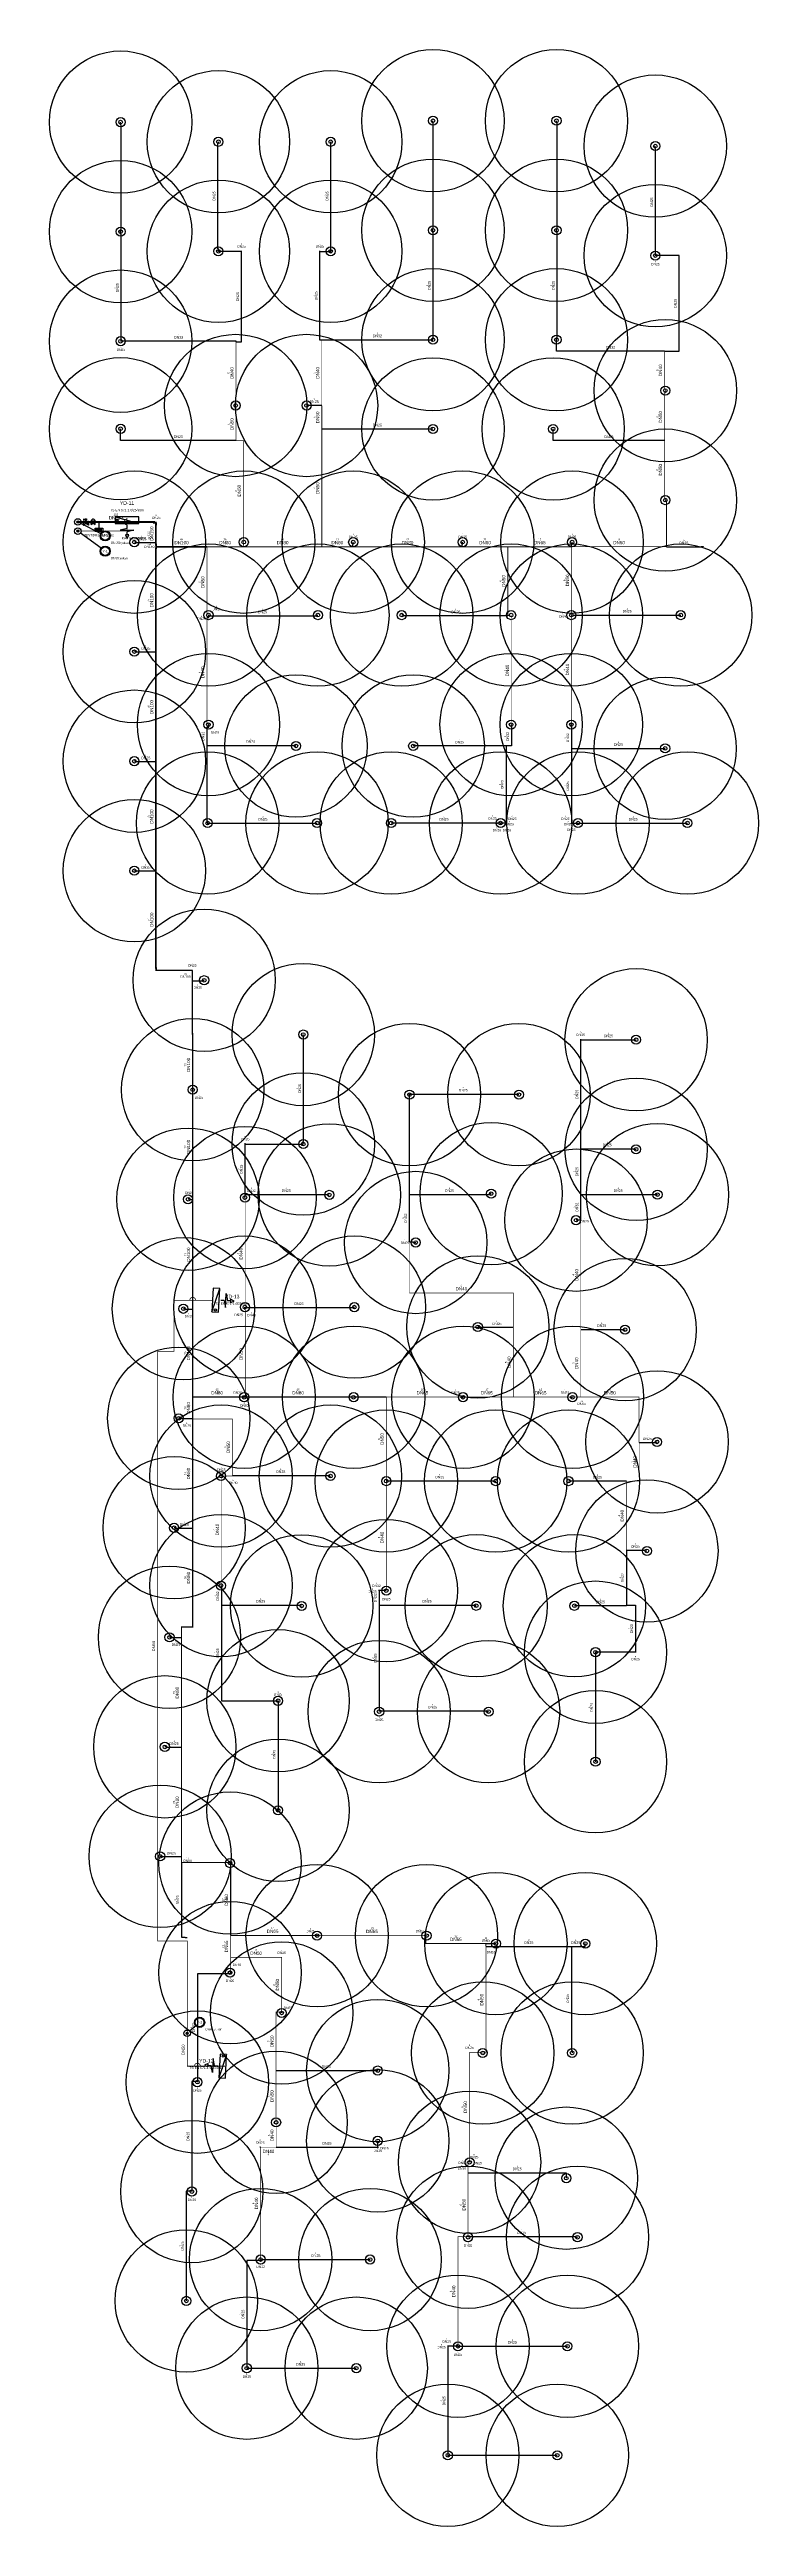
# Model space of a CAD drawing. Header units: centimetres. Extents: x 247996 to 314900, y -468471 to -440326.
# Drawn here: x 252429 to 254373, y -457573 to -450788 of the extents above; entities that cross this region are included whole.
import ezdxf
from ezdxf.enums import TextEntityAlignment as Align

# ---------------------------------------------------------------- set-up
doc = ezdxf.new("R2010")
doc.units = ezdxf.units.CM
for name, color, linetype in [('SCOTT-MTY-SPRINKLER', 15, 'Continuous'), ('SCOTT-MTY-SPRINKLER-BORU', 140, 'Continuous'), ('SCOTT-MTY-SPRINKLER-CAP', 141, 'Continuous'), ('SCOTT-MTY-SPRINKLER-KORUMA', 8, 'Continuous'), ('SCOTT-MTY-YANGIN-DOLAP', 1, 'Continuous'), ('SCOTT-MTY-YANGIN-DOLAP-BORU', 1, 'Continuous'), ('SCOTT-MTY-YANGIN-KOLON', 6, 'Continuous'), ('SCOTT-MTY-YANGIN-VANA', 1, 'Continuous')]:
    doc.layers.add(name, color=color, linetype=linetype)
doc.styles.add('ROTAS', font='arial.ttf')

# ---------------------------------------------------------------- blocks, each defined once
blk = doc.blocks.new('ASL-SPR-PE')
for radius in [12.5, 5]:
    blk.add_circle((0, 0), radius)
blk = doc.blocks.new('Y-KOLON')
blk.add_hatch(color=7).paths.add_polyline_path([(3, 0), (2.8, 1.1), (2.1, 2.1), (1.1, 2.8), (0, 3), (-1.1, 2.8), (-2.1, 2.1), (-2.8, 1.1), (-3, 0), (-2.8, -1.1), (-2.1, -2.1), (-1.1, -2.8), (0, -3), (1.1, -2.8), (2.1, -2.1), (2.8, -1.1)])
for radius in [9, 3]:
    blk.add_circle((0, 0), radius)
blk = doc.blocks.new('ASL-YD-PLAN')
for p, q in [((-21.2, 7.3), (0, 12.3)), ((21.2, 7.3), (-21.2, 7.3)), ((0, 32.8), (-5, 22)), ((-5, 22), (5, 22)), ((5, 22), (0, 32.8)), ((0, 22), (0, 12.3)), ((0, 2.3), (21.2, 7.3)), ((0, 2.3), (0, -7.8)), ((36, -32.8), (-36, -12.8)), ((30, -22.8), (30, -22.8))]:
    blk.add_line(p, q)
for points in [[(-36, -12.8), (-36, -32.8), (36, -32.8), (36, -12.8), (-36, -12.8)], [(36, -32.8), (-36, -12.8), (-36, -32.8), (36, -32.8)]]:
    blk.add_lwpolyline(points)
blk.add_circle((30, -22.8), 3.25)
blk = doc.blocks.new('ASL-IZL-KELEBEK')
for p, q in [((-4, -7), (-17, 2)), ((-17, -22), (-17, 2)), ((-15, 13), (-15, 23)), ((-15, 13), (-15, 23)), ((-15, 13), (-15, 23)), ((-15, 13), (-15, 23)), ((-15, 18), (-5, 18)), ((-15, 18), (-5, 18)), ((-15, 18), (-5, 18)), ((-15, 18), (-5, 18)), ((0, 11), (0, -10)), ((5, -7), (17, 2)), ((17, -22), (17, 2)), ((-17, -22), (-4, -14)), ((17, -22), (5, -14))]:
    blk.add_line(p, q)
for points in [[(-18, 5), (-20, 5), (-20, -25), (-18, -25), (-18, 5)], [(5, 25), (5, 11), (-5, 11), (-5, 25), (5, 25)], [(5, 25), (5, 11), (-5, 11), (-5, 25), (5, 25)], [(5, 25), (5, 11), (-5, 11), (-5, 25), (5, 25)], [(5, 25), (5, 11), (-5, 11), (-5, 25), (5, 25)], [(18, 5), (20, 5), (20, -25), (18, -25), (18, 5)]]:
    blk.add_lwpolyline(points)
blk.add_circle((0, -10), 5.68)
blk = doc.blocks.new('ASL-FS')
for p, q in [((-16, 8), (16, 8)), ((-16, -20), (-16, 2)), ((-16, 2), (16, -20)), ((-16, -20), (16, 2)), ((0, -9), (0, 8)), ((16, -20), (16, 2))]:
    blk.add_line(p, q)
blk.add_lwpolyline([(16, 8), (15, 11), (13, 14), (10, 17), (7, 18), (4, 20), (0, 20), (-4, 20), (-7, 18), (-10, 17), (-13, 14), (-15, 11), (-16, 8)])
blk = doc.blocks.new('ASL-TEST')
for p, q in [((-34, 5), (-32, 10)), ((-29, 10), (-26, 5)), ((-27, 0), (-21, 0)), ((-21, 10), (-7, -10)), ((-21, -10), (-7, 10)), ((-21, 10), (-7, -10)), ((-21, -10), (-7, 10)), ((-7, 0), (-6, 0)), ((-6, 8), (3, 4)), ((-6, -8), (-6, 8)), ((5, -6), (18, 6)), ((5, 6), (18, -6)), ((19, 4), (28, 8)), ((28, -8), (28, 8)), ((-34, -5), (-32, -10)), ((-29, -10), (-26, -5)), ((-6, -8), (3, -4)), ((19, -4), (28, -8))]:
    blk.add_line(p, q)
for points in [[(-44, -19), (-44, 19), (44, 19), (44, -19), (-44, -19)], [(-34, -5), (-34, 5)], [(-27, -2), (-27, 2), (-33, 2), (-33, -2), (-27, -2)], [(-32, 10), (-29, 10)], [(-26, -5), (-26, 5)], [(-21, -10), (-21, 10), (-7, 10), (-7, -10), (-21, -10)], [(-32, -10), (-29, -10)]]:
    blk.add_lwpolyline(points)
blk.add_circle((11, 0), 8.88)

msp = doc.modelspace()

# ---------------------------------------------------------------- linework, layer by layer
at = {"layer": 'SCOTT-MTY-SPRINKLER-BORU'}
for points in [[(252626, -451586.8), (252626, -451294), (252624.4, -451294), (252624.4, -451289), (252624.4, -451286.8), (252624.4, -451284), (252626, -451284), (252626, -450994), (252624.4, -450994), (252624.4, -450986.8)], [(253480.8, -451582.9), (253480.8, -451579), (253481, -451579), (253481, -451289), (253480.8, -451289), (253480.8, -451284), (253480.8, -451282.9), (253480.8, -451279), (253481, -451279), (253481, -450989), (253480.8, -450989), (253480.8, -450982.9)], [(253819.4, -451582.9), (253819.4, -451579), (253821, -451579), (253821, -451289), (253819.4, -451289), (253819.4, -451284), (253819.4, -451282.9), (253819.4, -451279), (253821, -451279), (253821, -450989), (253819.4, -450989), (253819.4, -450982.9)], [(252956, -451340.7), (252892.5, -451340.7), (252892.5, -451334), (252891, -451334), (252891, -451044), (252892.5, -451044), (252892.5, -451040.7)], [(253171, -451340.7), (253200.3, -451340.7), (253200.3, -451334), (253201, -451334), (253201, -451044), (253200.3, -451044), (253200.3, -451040.7)], [(254091, -451352.4), (254091, -451059), (254090.4, -451059), (254090.4, -451052.4)], [(252941, -451589), (252956, -451589), (252956, -451340.7)], [(252956, -451340.7), (252956, -451339)], [(253171, -451340.7), (253171, -451339)], [(253176, -451584), (253171, -451584), (253171, -451340.7)], [(254091, -451352.4), (254090.4, -451352.4)], [(254116, -451614), (254156, -451614), (254156, -451352.4), (254091, -451352.4)], [(252626, -451586.8), (252624.4, -451586.8)], [(252941, -451589), (252941, -451586.8), (252626, -451586.8)], [(253176, -451584), (253176, -451582.9), (253480.8, -451582.9)], [(254116, -451614), (253819.4, -451614), (253819.4, -451584), (253819.4, -451582.9)], [(253176, -451763), (253134.1, -451763)], [(252941, -451859), (252624.4, -451859), (252624.4, -451826.8)], [(253176, -451827.2), (253480.7, -451827.2)], [(254116, -451859), (253810.2, -451859), (253810.2, -451827.2)], [(252565, -452082), (252565, -452104)], [(252722, -452084), (252722, -452082)], [(252721, -452139), (252666, -452139), (252666, -452137.3), (252662.1, -452137.3)], [(253261, -452150), (253261, -452144), (253262.1, -452144), (253262.1, -452137.3)], [(253561, -452150), (253561, -452144), (253562.1, -452144), (253562.1, -452137.3)], [(253861, -452150), (253861, -452149), (253861, -452144), (253862.1, -452144), (253862.1, -452137.3)], [(254121, -452150), (254216, -452150), (254216, -452149), (254222, -452149), (254222, -452150)], [(252861, -452344), (252866, -452344), (252866, -452339)], [(252866, -452339), (252866, -452337.2), (252865.3, -452337.2)], [(252866, -452339), (253161, -452339), (253161, -452337.2), (253165.3, -452337.2)], [(253686, -452337.2), (253686, -452339), (253401, -452339), (253401, -452337.2), (253395, -452337.2)], [(253861, -452339), (253866, -452339), (253866, -452337.2), (254160, -452337.2)], [(252721, -452439), (252666, -452439), (252666, -452437.3), (252662.1, -452437.3)], [(252861, -452644), (252866, -452644), (252866, -452637.2), (252865.3, -452637.2)], [(252861, -452644), (252861, -452694)], [(252861, -452694), (253101, -452694), (253101, -452695.7), (253105.2, -452695.7)], [(252861, -452694), (252861, -452904), (252863, -452904), (252863, -452906.8), (252863, -452909), (252866, -452909), (252866, -452906.8), (253163, -452906.8)], [(253695, -452637.2), (253695, -452644), (253696, -452644), (253696, -452695.7), (253681, -452695.7)], [(253860, -452637.2), (253860, -452644), (253861, -452644), (253861, -452702.3)], [(252721, -452739), (252666, -452739), (252666, -452737.3), (252662.1, -452737.3)], [(253681, -452695.7), (253426.6, -452695.7)], [(253681, -452695.7), (253681, -452906.8)], [(253861, -452702.3), (254117.5, -452702.3)], [(253861, -452702.3), (253861, -452704), (253861, -452906.8)], [(253656, -452906.8), (253366.2, -452906.8)], [(253666.2, -452906.8), (253656, -452906.8)], [(253656, -452906.8), (253656, -452909)], [(253681, -452906.8), (253666.2, -452906.8)], [(253666.2, -452906.8), (253666.2, -452909)], [(253681, -452906.8), (253681, -452909)], [(253861, -452906.8), (253876, -452906.8)], [(253861, -452906.8), (253861, -452909)], [(253876, -452906.8), (253878.3, -452906.8)], [(253876, -452906.8), (253876, -452909), (253881, -452909), (253881, -452906.8), (254178.3, -452906.8)], [(252721, -453039), (252666, -453039), (252666, -453037.3), (252662.1, -453037.3)], [(252821, -453310), (252821, -453309)], [(252821, -453339), (252851, -453339), (252851, -453337.3), (252853.5, -453337.3)], [(252966, -453786.1), (253125.1, -453786.1), (253125.1, -453779), (253126, -453779), (253126, -453489), (253125.1, -453489), (253125.1, -453486.1)], [(253886, -453500.4), (253886, -453499)], [(253886, -453799), (253886, -453500.4)], [(253886, -453500.4), (254037.7, -453500.4)], [(252822, -453649), (252822, -453644), (252822, -453637.3)], [(253416.4, -453924), (253416.4, -453650.8), (253416.4, -453649), (253711, -453649), (253711, -453650.8), (253716.4, -453650.8)], [(252966, -453786.1), (252966, -453784)], [(252966, -453924), (252966, -453786.1)], [(253886, -453924), (253886, -453799)], [(253886, -453799), (254031, -453799), (254031, -453800.4), (254037.7, -453800.4)], [(252822, -453939), (252816, -453939), (252816, -453937.3), (252809.3, -453937.3)], [(252965.2, -453932.8), (252965.2, -453929), (252966, -453929), (252966, -453924)], [(252966, -453924), (253191, -453924), (253191, -453925.3), (253196.6, -453925.3)], [(253416.4, -453924), (253636, -453924), (253636, -453921.9), (253640.2, -453921.9)], [(253416.4, -454054), (253416.4, -453924)], [(253886, -453994.6), (253886, -453994), (253886, -453924)], [(253886, -453924), (254091, -453924), (254091, -453924.7), (254096.3, -453924.7)], [(253886, -453994.6), (253873, -453994.6)], [(253416.4, -454054), (253426, -454054), (253426, -454055.8), (253433.4, -454055.8)], [(252822, -454239), (252801, -454239), (252801, -454237.3), (252796.6, -454237.3)], [(252966, -454239), (252965.2, -454239), (252965.2, -454232.8)], [(252966, -454234), (253261, -454234), (253261, -454232.8), (253265.2, -454232.8)], [(253701, -454289), (253611, -454289), (253611, -454287.1), (253603.7, -454287.1)], [(253886, -454294), (254001, -454294), (254001, -454294.6), (254007.5, -454294.6)], [(252961, -454479.5), (252963.2, -454479.5)], [(253556, -454479), (253556, -454479.5), (253563.2, -454479.5)], [(253856, -454479), (253856, -454479.5), (253863.2, -454479.5)], [(252822, -454539), (252821, -454539), (252791, -454539), (252791, -454537.3), (252783.8, -454537.3)], [(254046, -454604), (254091, -454604), (254091, -454602), (254095.1, -454602)], [(252901, -454695.6), (252899.7, -454695.6)], [(252931, -454694), (253196, -454694), (253196, -454695.6), (253199.7, -454695.6)], [(253352.7, -454709), (253646, -454709), (253646, -454709.4), (253652.7, -454709.4)], [(254011, -454709.4), (253852.5, -454709.4)], [(252822, -454839), (252776, -454839), (252776, -454837.3), (252771.1, -454837.3)], [(254011, -454899), (254011, -455049)], [(254011, -454899), (254061, -454899), (254061, -454900.7), (254067.3, -454900.7)], [(252899.7, -454995.6), (252899.7, -454999), (252901, -454999), (252901, -455049)], [(252901, -455049), (252901, -455311.2), (253056, -455311.2)], [(252901, -455049), (253116, -455049), (253116, -455051.3), (253120.7, -455051.3)], [(253333.2, -455009), (253331, -455009)], [(253352.7, -455009), (253333.2, -455009)], [(253333.2, -455009), (253333.2, -455049)], [(253333.2, -455049), (253333.2, -455339)], [(253333.2, -455049), (253596, -455049), (253596, -455050.9), (253599.3, -455050.9)], [(253352.7, -455009), (253352.7, -455009.4)], [(254011, -455049), (254011, -455050.9), (253868.6, -455050.9)], [(254011, -455049), (254036, -455049), (254036, -455178)], [(252791, -455139), (252761, -455139), (252761, -455137.3), (252758.4, -455137.3)], [(254036, -455178), (253926.4, -455178), (253926.4, -455184), (253926, -455184), (253926, -455474), (253926.4, -455474), (253926.4, -455478)], [(254036, -455178), (254036, -455179)], [(253056, -455311.2), (253056, -455604), (253056.1, -455604), (253056.1, -455611.2)], [(253056, -455311.2), (253056.1, -455311.2)], [(253333.2, -455339), (253626, -455339), (253626, -455340.8), (253633.2, -455340.8)], [(253333.2, -455339), (253333.2, -455340.8)], [(252791, -455439), (252751, -455439), (252751, -455437.3), (252745.7, -455437.3)], [(252791, -455739), (252736, -455739), (252736, -455737.3), (252732.9, -455737.3)], [(252791, -455754), (252791, -455959), (252801, -455959), (252801, -455960), (252807, -455960)], [(253065.9, -456014), (253066, -456014)], [(253161, -455954.5), (253163.1, -455954.5)], [(253461, -455954.5), (253463.1, -455954.5)], [(253626, -455976.2), (253653.3, -455976.2)], [(253626, -455984), (253861, -455984)], [(253861, -455984), (253898.4, -455984), (253898.4, -455976.2)], [(253861, -455984), (253861, -456269), (253862.3, -456269), (253862.3, -456275.8)], [(252924.5, -456054), (252926, -456054), (252926, -456059), (252834.9, -456059), (252834.9, -456354)], [(252924.5, -456054), (252924.5, -456055.8)], [(253065.9, -456164), (253065.9, -456166.3)], [(253581.1, -456274), (253581, -456274)], [(252834.9, -456354), (252819.7, -456354), (252819.7, -456654)], [(252834.9, -456302), (252834.9, -456322)], [(252834.9, -456354), (252834.9, -456355.8)], [(253050.7, -456324), (253326, -456324), (253329.5, -456324)], [(253008.3, -456534), (253006, -456534)], [(253051, -456534), (253329.5, -456534)], [(253329.5, -456534), (253329.5, -456516.6)], [(253329.5, -456534), (253331, -456534)], [(253577, -456574), (253576, -456574)], [(253577, -456604), (253846.2, -456604), (253846.2, -456618.8)], [(253581.1, -456574), (253581.1, -456575.4)], [(252819.7, -456654), (252804.5, -456654), (252804.5, -456955)], [(252819.7, -456654), (252819.7, -456655.4)], [(253577, -456779), (253871, -456779), (253871, -456780.5), (253877, -456780.5)], [(253577, -456779), (253577, -456780.5)], [(253008.3, -456844), (252970.4, -456844), (252970.4, -457139)], [(253008.3, -456841.7), (253008.3, -456844)], [(253008.3, -456844), (253011, -456844), (253011, -456841.7), (253308.3, -456841.7)], [(253521.5, -457079), (253521, -457079)], [(253549.3, -457079), (253521.5, -457079)], [(253521.5, -457079), (253521.5, -457377.9), (253521.5, -457379), (253526, -457379), (253526, -457377.9), (253821.5, -457377.9)], [(253549.3, -457079), (253551, -457079), (253846, -457079), (253846, -457079.2), (253849.3, -457079.2)], [(253549.3, -457079), (253549.3, -457079.2)], [(252970.4, -457139), (253266, -457139), (253266, -457139.3), (253270.4, -457139.3)], [(252970.4, -457139), (252970.4, -457139.3)]]:
    msp.add_lwpolyline(points, dxfattribs=at)
for points, const_width in [([(252939.8, -451763), (252939.8, -451759), (252941, -451759), (252941, -451589)], 1.5), ([(253176, -451763), (253176, -451584)], 1.5), ([(254117.8, -451722.2), (254117.8, -451719), (254116, -451719), (254116, -451614)], 1.5), ([(254116, -451859), (254116, -451729), (254117.8, -451729), (254117.8, -451724), (254117.8, -451722.2)], 2), ([(252941, -451859), (252941, -451769), (252939.8, -451769), (252939.8, -451764), (252939.8, -451763)], 2), ([(253176, -451827.2), (253176, -451764), (253176, -451763)], 2), ([(252961, -452150), (252961, -452144), (252962.1, -452144), (252962.1, -452139), (252962.1, -452137.3), (252962.1, -452134), (252961, -452134), (252961, -451859), (252941, -451859)], 2), ([(253176, -452150), (253176, -451829), (253176, -451827.2)], 2), ([(254121, -452150), (254121, -452024), (254117.8, -452024), (254117.8, -452022.2), (254117.8, -452019), (254116, -452019), (254116, -451859)], 2), ([(252507, -452082), (252716, -452082), (252716, -452084), (252722, -452084)], 5), ([(252632, -452082), (252652, -452082)], 5), ([(252722, -452084), (252722, -452089), (252721, -452089), (252721, -452139)], 5), ([(252721, -452139), (252721, -452144), (252722, -452144), (252722, -452150)], 5), ([(252722, -452150), (252722, -452154), (252721, -452154), (252721, -452439)], 4), ([(252722, -452150), (252861, -452150)], 4), ([(252861, -452150), (252961, -452150)], 3), ([(252861, -452150), (252861, -452344)], 2), ([(252961, -452150), (253176, -452150)], 3), ([(253176, -452150), (253261, -452150)], 3), ([(253261, -452150), (253561, -452150)], 3), ([(253561, -452150), (253686, -452150)], 3), ([(253686, -452150), (253861, -452150)], 2.5), ([(253686, -452150), (253686, -452337.2)], 2), ([(253861, -452150), (253861, -452334), (253860, -452334), (253860, -452337.2)], 2), ([(253861, -452150), (254121, -452150)], 2), ([(252861, -452344), (252861, -452644)], 1.5), ([(253686, -452337.2), (253695, -452337.2), (253695, -452344), (253696, -452344), (253696, -452634), (253695, -452634), (253695, -452637.2)], 1.5), ([(253860, -452337.2), (253860, -452339), (253861, -452339)], 1.5), ([(253861, -452339), (253861, -452634), (253860, -452634), (253860, -452637.2)], 1.5), ([(252721, -452439), (252721, -452739)], 4), ([(252721, -452739), (252721, -453039)], 4), ([(252721, -453039), (252721, -453304), (252722, -453304), (252722, -453310), (252821, -453310)], 4), ([(252821, -453310), (252821, -453339)], 4), ([(252821, -453339), (252821, -453484), (252822, -453484), (252822, -453490), (252822, -453649)], 4), ([(252822, -453649), (252822, -453939)], 4), ([(252822, -453939), (252822, -454239)], 4), ([(252966, -454234), (252966, -453939), (252965.2, -453939), (252965.2, -453934), (252965.2, -453932.8)], 1.5), ([(253886, -454294), (253886, -453994.6)], 1.5), ([(253701, -454289), (253701, -454194), (253416.4, -454194), (253416.4, -454054)], 1.5), ([(252822, -454204), (252822, -454224)], 4), ([(252822, -454239), (252822, -454479)], 4), ([(252966, -454479), (252966, -454244), (252966, -454239)], 2), ([(252966, -454239), (252966, -454234)], 1.5), ([(253701, -454479), (253701, -454289)], 1.5), ([(253886, -454479), (253886, -454294)], 1.5), ([(252822, -454479), (252956, -454479), (252956, -454479.5), (252961, -454479.5)], 3), ([(252822, -454479), (252822, -454539)], 3), ([(252961, -454479.5), (252961, -454479), (252966, -454479)], 3), ([(252966, -454479), (253256, -454479), (253256, -454479.5), (253261, -454479.5), (253263.2, -454479.5), (253266, -454479.5), (253266, -454479), (253351, -454479), (253352.7, -454479)], 3), ([(253352.7, -454479), (253551, -454479), (253556, -454479)], 2.5), ([(253352.7, -454479), (253352.7, -454709)], 2), ([(253556, -454479), (253701, -454479)], 2.5), ([(253701, -454479), (253851, -454479), (253856, -454479)], 2.5), ([(253856, -454479), (253886, -454479)], 2.5), ([(253886, -454479), (254046, -454479), (254046, -454604)], 2), ([(252822, -454539), (252822, -454839)], 3), ([(252822, -454539), (252931, -454539), (252931, -454694)], 2), ([(254046, -454604), (254046, -454709.4), (254011, -454709.4)], 1.5), ([(252901, -454695.6), (252901, -454989), (252899.7, -454989), (252899.7, -454994), (252899.7, -454995.6)], 1.5), ([(252931, -454694), (252931, -454695.6), (252901, -454695.6)], 1.5), ([(253352.7, -454709), (253352.7, -454709.4), (253352.7, -454719), (253352.7, -455009)], 1.5), ([(254011, -454709.4), (254011, -454899)], 1.5), ([(252822, -454839), (252822, -455109), (252791, -455109), (252791, -455139)], 3), ([(252791, -455139), (252791, -455439)], 3), ([(252791, -455439), (252791, -455739)], 3), ([(252791, -455739), (252791, -455754)], 3), ([(252791, -455754), (252921, -455754), (252921, -455755.8), (252924.5, -455755.8), (252924.5, -455759), (252926, -455759), (252926, -455954)], 3), ([(252926, -456014), (252926, -456049), (252924.5, -456049), (252924.5, -456054)], 1.5), ([(252926, -455954), (253156, -455954), (253156, -455954.5), (253161, -455954.5)], 2.5), ([(252926, -455954), (252926, -456014)], 2.5), ([(252926, -456014), (253065.9, -456014)], 2), ([(253065.9, -456014), (253065.9, -456164)], 2), ([(253161, -455954.5), (253161, -455954), (253166, -455954), (253166, -455954.5), (253461, -455954.5)], 2.5), ([(253461, -455954.5), (253461, -455976.2), (253626, -455976.2)], 2.5), ([(253626, -455984), (253626, -456275.8), (253617.2, -456275.8), (253611, -456275.8), (253611, -456274), (253581.1, -456274)], 2), ([(253626, -455976.2), (253626, -455984)], 2.5), ([(253065.9, -456164), (253050.7, -456164), (253050.7, -456324)], 2), ([(253581.1, -456274), (253581.1, -456574)], 2), ([(253050.7, -456324), (253050.7, -456464), (253050.7, -456465.9)], 2), ([(253050.7, -456465.9), (253050.7, -456469), (253051, -456469), (253051, -456534)], 1.5), ([(253051, -456534), (253008.3, -456534)], 1.5), ([(253008.3, -456534), (253008.3, -456841.7)], 1.5), ([(253581.1, -456574), (253577, -456574)], 2), ([(253577, -456574), (253577, -456604)], 2), ([(253577, -456604), (253577, -456779)], 2), ([(253577, -456779), (253576, -456779), (253549.3, -456779), (253549.3, -457079)], 1.5)]:
    msp.add_lwpolyline(points, dxfattribs=dict(at, const_width=const_width))
at = {"layer": 'SCOTT-MTY-SPRINKLER-KORUMA'}
for centre in [(252624.4, -450986.8), (253480.8, -450982.9), (253819.4, -450982.9), (252892.5, -451040.6), (253200.3, -451040.6), (254090.3, -451052.4), (252624.4, -451286.8), (253480.8, -451282.9), (253819.4, -451282.9), (252892.5, -451340.6), (253200.3, -451340.6), (254090.3, -451352.4), (252624.4, -451586.8), (253480.8, -451582.9), (253819.4, -451582.9), (254117.8, -451722.2), (252939.8, -451763), (253134.2, -451763), (252624.4, -451826.8), (253480.7, -451827.2), (253810.2, -451827.2), (254117.8, -452022.2), (252662.1, -452137.3), (252962.1, -452137.3), (253262.1, -452137.3), (253562.1, -452137.3), (253862.1, -452137.3), (252865.3, -452337.2), (253165.3, -452337.2), (253395, -452337.2), (253695, -452337.2), (253860, -452337.2), (254160, -452337.2), (252662.1, -452437.3), (252865.3, -452637.2), (253695, -452637.2), (253860, -452637.2), (252662.1, -452737.3), (253105.2, -452695.7), (253426.6, -452695.7), (254117.4, -452702.3), (252863, -452906.8), (253163, -452906.8), (253366.2, -452906.8), (253666.2, -452906.8), (253878.3, -452906.8), (254178.3, -452906.8), (252662.1, -453037.3), (252853.5, -453337.3), (253125.1, -453486.1), (254037.7, -453500.4), (252822, -453637.3), (253416.4, -453650.8), (253716.4, -453650.8), (253125.1, -453786.1), (254037.7, -453800.4), (252809.3, -453937.3), (252965.2, -453932.8), (253196.6, -453925.3), (253640.3, -453921.9), (254096.3, -453924.7), (253873, -453994.6), (253433.4, -454055.8), (252796.6, -454237.3), (252965.2, -454232.8), (253265.2, -454232.8), (253603.7, -454287.1), (254007.5, -454294.6), (252963.2, -454479.5), (253263.2, -454479.5), (253563.2, -454479.5), (253863.2, -454479.5), (252783.8, -454537.3), (254095.1, -454602), (252899.7, -454695.6), (253199.7, -454695.6), (253352.7, -454709.4), (253652.7, -454709.4), (253852.4, -454709.4), (252771.1, -454837.3), (254067.3, -454900.7), (252899.7, -454995.6), (253120.7, -455051.3), (253352.7, -455009.4), (253599.3, -455050.9), (253868.6, -455050.9), (252758.4, -455137.3), (253926.4, -455178), (253056.1, -455311.2), (253333.2, -455340.8), (253633.2, -455340.8), (252745.7, -455437.3), (253926.4, -455478), (253056.1, -455611.2), (252732.9, -455737.3), (252924.5, -455755.8), (253163.1, -455954.5), (253463.1, -455954.5), (253653.3, -455976.2), (253898.4, -455976.2), (252924.5, -456055.8), (253065.9, -456166.3), (253617.2, -456275.8), (253862.3, -456275.8), (253329.4, -456324), (252834.9, -456355.8), (253050.7, -456465.9), (253329.4, -456516.6), (253581.1, -456575.4), (253846.2, -456618.8), (252819.7, -456655.4), (253577.1, -456780.5), (253877.1, -456780.5), (253008.3, -456841.7), (253308.3, -456841.7), (252804.5, -456955), (253549.3, -457079.2), (253849.3, -457079.2), (252970.4, -457139.3), (253270.4, -457139.3), (253521.5, -457377.9), (253821.5, -457377.9)]:
    msp.add_circle(centre, 195, dxfattribs=at)
at = {"layer": 'SCOTT-MTY-YANGIN-DOLAP-BORU', "const_width": 2}
for points in [[(252507, -452107), (252642, -452107), (252642, -452070.7)], [(252642, -452090), (252639.9, -452089.7), (252638, -452088.9), (252636.3, -452087.7), (252635.1, -452086), (252634.3, -452084.1), (252634, -452082), (252634.3, -452079.9), (252635.1, -452078), (252636.3, -452076.3), (252638, -452075.1), (252639.9, -452074.3), (252642, -452074)], [(252807, -456222), (252807, -455969), (252726, -455969), (252726, -454354), (252771, -454354), (252771, -454214), (252876, -454214), (252876, -454213.2), (252879, -454213.2)], [(252814, -454214), (252814.3, -454211.9), (252815.1, -454210), (252816.3, -454208.3), (252818, -454207.1), (252819.9, -454206.3), (252822, -454206), (252824.1, -454206.3), (252826, -454207.1), (252827.7, -454208.3), (252828.9, -454210), (252829.7, -454211.9), (252830, -454214)], [(252807, -456222), (252807, -456312), (252910.8, -456312)], [(252826.9, -456312), (252827.1, -456309.9), (252827.9, -456308), (252829.2, -456306.3), (252830.9, -456305), (252832.8, -456304.2), (252834.9, -456304), (252836.9, -456304.2), (252838.9, -456305), (252840.5, -456306.3), (252841.8, -456308), (252842.6, -456309.9), (252842.9, -456312)]]:
    msp.add_lwpolyline(points, dxfattribs=at)
at = {"layer": 'SCOTT-MTY-YANGIN-KOLON'}
for p, q in [((252570.7, -452153.7), (252514.3, -452112.3)), ((252569.5, -452113.7), (252515, -452086.1)), ((252830.5, -456201.3), (252813.7, -456216))]:
    msp.add_line(p, q, dxfattribs=at)
for centre, radius in [((252582, -452120), 14), ((252582, -452162), 14), ((252582, -452120), 12), ((252582, -452162), 12), ((252841, -456192), 14), ((252841, -456192), 12)]:
    msp.add_circle(centre, radius, dxfattribs=at)

# ---------------------------------------------------------------- block references
at = {"layer": 'SCOTT-MTY-SPRINKLER'}
for p in [(252624.4, -450986.8), (253480.8, -450982.9), (253819.4, -450982.9), (252892.5, -451040.6), (253200.3, -451040.6), (254090.3, -451052.4), (252624.4, -451286.8), (252892.5, -451340.6), (253200.3, -451340.6), (253480.8, -451282.9), (253819.4, -451282.9), (254090.3, -451352.4), (252624.4, -451586.8), (253480.8, -451582.9), (253819.4, -451582.9), (254117.8, -451722.2), (252939.8, -451763), (253134.2, -451763), (252624.4, -451826.8), (253480.7, -451827.2), (253810.2, -451827.2), (254117.8, -452022.2), (252662.1, -452137.3), (252962.1, -452137.3), (253262.1, -452137.3), (253562.1, -452137.3), (253862.1, -452137.3), (252865.3, -452337.2), (253165.3, -452337.2), (253395, -452337.2), (253695, -452337.2), (253860, -452337.2), (254160, -452337.2), (252662.1, -452437.3), (252865.3, -452637.2), (253695, -452637.2), (253860, -452637.2), (253105.2, -452695.7), (253426.6, -452695.7), (254117.4, -452702.3), (252662.1, -452737.3), (252863, -452906.8), (253163, -452906.8), (253366.2, -452906.8), (253666.2, -452906.8), (253878.3, -452906.8), (254178.3, -452906.8), (252662.1, -453037.3), (252853.5, -453337.3), (253125.1, -453486.1), (254037.7, -453500.4), (252822, -453637.3), (253416.4, -453650.8), (253716.4, -453650.8), (253125.1, -453786.1), (254037.7, -453800.4), (253196.6, -453925.3), (253640.3, -453921.9), (254096.3, -453924.7), (252809.3, -453937.3), (252965.2, -453932.8), (253873, -453994.6), (253433.4, -454055.8), (252796.6, -454237.3), (252965.2, -454232.8), (253265.2, -454232.8), (253603.7, -454287.1), (254007.5, -454294.6), (252783.8, -454537.3), (252963.2, -454479.5), (253263.2, -454479.5), (253563.2, -454479.5), (253863.2, -454479.5), (254095.1, -454602), (252899.7, -454695.6), (253199.7, -454695.6), (253352.7, -454709.4), (253652.7, -454709.4), (253852.4, -454709.4), (252771.1, -454837.3), (254067.3, -454900.7), (252899.7, -454995.6), (253352.7, -455009.4), (253120.7, -455051.3), (253599.3, -455050.9), (253868.6, -455050.9), (252758.4, -455137.3), (253926.4, -455178), (253056.1, -455311.2), (253333.2, -455340.8), (253633.2, -455340.8), (252745.7, -455437.3), (253926.4, -455478), (253056.1, -455611.2), (252732.9, -455737.3), (252924.5, -455755.8), (253163.1, -455954.5), (253463.1, -455954.5), (253653.3, -455976.2), (253898.4, -455976.2), (252924.5, -456055.8), (253065.9, -456166.3), (253617.2, -456275.8), (253862.3, -456275.8), (252834.9, -456355.8), (253329.4, -456324), (253050.7, -456465.9), (253329.4, -456516.6), (253581.1, -456575.4), (253846.2, -456618.8), (252819.7, -456655.4), (253008.3, -456841.7), (253308.3, -456841.7), (253577.1, -456780.5), (253877.1, -456780.5), (252804.5, -456955), (253549.3, -457079.2), (253849.3, -457079.2), (252970.4, -457139.3), (253270.4, -457139.3), (253521.5, -457377.9), (253821.5, -457377.9)]:
    msp.add_blockref('ASL-SPR-PE', p, dxfattribs=at)
at = {"layer": 'SCOTT-MTY-YANGIN-DOLAP', "xscale": 0.9, "yscale": 0.9}
for p, rotation in [((252642, -452097.7), -179.99999999989703), ((252906, -454214.6), 267.09781924267475), ((252883.8, -456310.6), 87.0978192426639)]:
    msp.add_blockref('ASL-YD-PLAN', p, dxfattribs=dict(at, rotation=rotation))
at = {"layer": 'SCOTT-MTY-YANGIN-KOLON'}
for p in [(252507, -452082), (252507, -452107), (252807, -456222)]:
    msp.add_blockref('Y-KOLON', p, dxfattribs=at)
at = {"layer": 'SCOTT-MTY-YANGIN-VANA'}
for name, p, xscale, yscale in [('ASL-IZL-KELEBEK', (252529, -452082), 0.36000000000000004, 0.36000000000000004), ('ASL-FS', (252549, -452082), 0.36000000000000004, 0.36000000000000004), ('ASL-TEST', (252565, -452104), 0.24, 0.24)]:
    msp.add_blockref(name, p, dxfattribs=dict(at, xscale=xscale, yscale=yscale))

# ---------------------------------------------------------------- texts
at = {"layer": 'SCOTT-MTY-SPRINKLER-CAP', "style": 'ROTAS', "width": 0.8}
for s, height, p in [('2', 4.2, (252873.9, -451189)), ('DN25', 7, (252880.5, -451189)), ('2', 4.2, (253183.9, -451189)), ('DN25', 7, (253190.5, -451189)), ('DN25', 7, (254080.5, -451205.7)), ('1', 4.2, (254073.9, -451205.7)), ('2', 4.2, (252608.9, -451440.4)), ('DN25', 7, (252615.5, -451440.4)), ('2', 4.2, (252938.9, -451464.8)), ('DN25', 7, (252945.5, -451464.8)), ('2', 4.2, (253153.9, -451462.3)), ('DN25', 7, (253160.5, -451462.3)), ('2', 4.2, (253463.9, -451434)), ('DN25', 7, (253470.5, -451434)), ('2', 4.2, (253803.9, -451434)), ('DN25', 7, (253810.5, -451434)), ('2', 4.2, (254138.9, -451483.2)), ('DN25', 7, (254145.5, -451483.2)), ('5', 5.4, (252921, -451674)), ('DN40', 9, (252929.5, -451674)), ('5', 5.4, (253156, -451673.5)), ('DN40', 9, (253164.5, -451673.5)), ('5', 5.4, (254096, -451666.5)), ('DN40', 9, (254104.5, -451666.5)), ('DN50', 9, (252929.5, -451814)), ('6', 5.4, (253156, -451795.6)), ('DN50', 9, (253164.5, -451795.6)), ('6', 5.4, (254096, -451794)), ('DN50', 9, (254104.5, -451794)), ('6', 5.4, (252921, -451814)), ('8', 5.4, (254096, -451939)), ('DN50', 9, (254104.5, -451939)), ('8', 5.4, (252941, -451996.5)), ('DN50', 9, (252949.5, -451996.5)), ('7', 5.4, (253156, -451989.5)), ('DN50', 9, (253164.5, -451989.5)), ('122', 5.4, (252701, -452114)), ('DN150', 9, (252709.5, -452114)), ('DN100', 9, (252709.5, -452296.5)), ('6', 5.4, (252841, -452247)), ('DN50', 9, (252849.5, -452247)), ('6', 5.4, (253666, -452243.6)), ('DN50', 9, (253674.5, -452243.6)), ('6', 5.4, (253841, -452242)), ('DN50', 9, (253849.5, -452242)), ('77', 5.4, (252701, -452296.5)), ('DN40', 9, (252849.5, -452494)), ('5', 5.4, (253676, -452489)), ('DN40', 9, (253684.5, -452489)), ('4', 5.4, (253841, -452486.5)), ('DN40', 9, (253849.5, -452486.5)), ('4', 5.4, (252841, -452494)), ('76', 5.4, (252701, -452589)), ('DN100', 9, (252709.5, -452589)), ('3', 4.2, (252843.9, -452669)), ('DN32', 7, (252850.5, -452669)), ('3', 4.2, (253678.9, -452669.8)), ('DN32', 7, (253685.5, -452669.8)), ('3', 4.2, (253843.9, -452673.2)), ('DN32', 7, (253850.5, -452673.2)), ('2', 4.2, (253663.9, -452801.2)), ('DN25', 7, (253670.5, -452801.2)), ('2', 4.2, (253843.9, -452805.4)), ('DN25', 7, (253850.5, -452805.4)), ('75', 5.4, (252701, -452889)), ('DN100', 9, (252709.5, -452889)), ('74', 5.4, (252701, -453171.5)), ('DN100', 9, (252709.5, -453171.5)), ('73', 5.4, (252802, -453569.5)), ('DN100', 9, (252810.5, -453569.5)), ('2', 4.2, (253108.9, -453634)), ('DN25', 7, (253115.5, -453634)), ('DN25', 7, (253875.5, -453649.7)), ('1', 4.2, (253868.9, -453649.7)), ('DN100', 9, (252810.5, -453794)), ('72', 5.4, (252802, -453794)), ('DN25', 7, (252955.5, -453855)), ('2', 4.2, (252948.9, -453855)), ('2', 4.2, (253868.9, -453861.5)), ('DN25', 7, (253875.5, -453861.5)), ('DN32', 7, (253405.9, -453989)), ('3', 4.2, (253868.9, -453959)), ('DN32', 7, (253875.5, -453959)), ('3', 4.2, (253399.3, -453989)), ('71', 5.4, (252802, -454089)), ('DN100', 9, (252810.5, -454089)), ('4', 5.4, (252946, -454086.5)), ('DN40', 9, (252954.5, -454086.5)), ('4', 5.4, (253866, -454144.3)), ('DN40', 9, (253874.5, -454144.3)), ('70', 5.4, (252802, -454359)), ('DN100', 9, (252810.5, -454359)), ('6', 5.4, (252946, -454361.5)), ('DN50', 9, (252954.5, -454361.5)), ('5', 5.4, (253681, -454384)), ('DN40', 9, (253689.5, -454384)), ('5', 5.4, (253866, -454386.5)), ('DN40', 9, (253874.5, -454386.5)), ('38', 5.4, (252802, -454509)), ('DN80', 9, (252810.5, -454509)), ('6', 5.4, (253332.7, -454594)), ('DN50', 9, (253341.2, -454594)), ('6', 5.4, (252911, -454616.5)), ('DN50', 9, (252919.5, -454616.5)), ('5', 5.4, (254026, -454656.7)), ('DN40', 9, (254034.5, -454656.7)), ('31', 5.4, (252802, -454689)), ('DN80', 9, (252810.5, -454689)), ('DN40', 9, (253999.5, -454804.2)), ('4', 5.4, (252881, -454842.3)), ('DN40', 9, (252889.5, -454842.3)), ('5', 5.4, (253332.7, -454864)), ('DN40', 9, (253341.2, -454864)), ('4', 5.4, (253991, -454804.2)), ('30', 5.4, (252802, -454974)), ('DN80', 9, (252810.5, -454974)), ('3', 4.2, (253993.9, -454974)), ('DN32', 7, (254000.5, -454974)), ('3', 4.2, (252883.9, -455024)), ('DN32', 7, (252890.5, -455024)), ('3', 4.2, (253316, -455029)), ('DN32', 7, (253322.7, -455029)), ('2', 4.2, (254018.9, -455113.5)), ('DN25', 7, (254025.5, -455113.5)), ('2', 4.2, (252883.9, -455180.1)), ('DN25', 7, (252890.5, -455180.1)), ('2', 4.2, (253316, -455194)), ('DN25', 7, (253322.7, -455194)), ('29', 5.4, (252771, -455289)), ('DN80', 9, (252779.5, -455289)), ('2', 4.2, (253908.9, -455329)), ('DN25', 7, (253915.5, -455329)), ('1', 4.2, (253038.9, -455457.6)), ('DN25', 7, (253045.5, -455457.6)), ('28', 5.4, (252771, -455589)), ('DN80', 9, (252779.5, -455589)), ('0', 4.2, (252773.9, -455856.5)), ('DN25', 7, (252780.5, -455856.5)), ('27', 5.4, (252906, -455856.5)), ('DN80', 9, (252914.5, -455856.5)), ('12', 5.4, (252906, -455984)), ('DN65', 9, (252914.5, -455984)), ('DN50', 9, (253054.4, -456089)), ('8', 5.4, (253045.9, -456089)), ('9', 5.4, (253606, -456129.9)), ('DN50', 9, (253614.5, -456129.9)), ('1', 4.2, (253843.9, -456126.5)), ('DN25', 7, (253850.5, -456126.5)), ('3', 4.2, (252817.7, -456206.5)), ('DN32', 7, (252824.4, -456206.5)), ('7', 5.4, (253030.7, -456244)), ('DN50', 9, (253039.2, -456244)), ('6', 5.4, (253030.7, -456394)), ('DN50', 9, (253039.2, -456394)), ('8', 5.4, (253561, -456424)), ('DN50', 9, (253569.6, -456424)), ('DN40', 9, (253039.5, -456501.5)), ('2', 4.2, (252802.5, -456504)), ('DN25', 7, (252809.2, -456504)), ('5', 5.4, (253031, -456501.5)), ('4', 5.4, (252988.3, -456687.9)), ('DN40', 9, (252996.8, -456687.9)), ('6', 5.4, (253557, -456691.5)), ('DN50', 9, (253565.5, -456691.5)), ('1', 4.2, (252787.3, -456804.5)), ('DN25', 7, (252794, -456804.5)), ('4', 5.4, (253529.2, -456929)), ('DN40', 9, (253537.8, -456929)), ('2', 4.2, (252953.2, -456991.5)), ('DN25', 7, (252959.9, -456991.5)), ('2', 4.2, (253504.4, -457228.4)), ('DN25', 7, (253511, -457228.4))]:
    msp.add_text(s, height=height, rotation=90, dxfattribs=at).set_placement(p, align=Align.MIDDLE_CENTER)
for s, height, p in [('DN25', 6.5, (252956, -451327.2)), ('0', 3.9, (252956, -451320.4)), ('DN25', 6.5, (253171, -451327.2)), ('0', 3.9, (253171, -451320.4)), ('DN25', 6.5, (254090.7, -451375.8)), ('1', 3.9, (254090.7, -451369)), ('DN25', 6.5, (252625.2, -451610.3)), ('1', 3.9, (252625.2, -451603.4)), ('DN32', 7, (252783.5, -451576.3)), ('3', 4.2, (252783.5, -451569.7)), ('DN32', 7, (253328.4, -451572.4)), ('3', 4.2, (253328.4, -451565.8)), ('DN32', 7, (253967.7, -451603.5)), ('3', 4.2, (253967.7, -451596.8)), ('1', 4.2, (253155.1, -451745.9)), ('DN25', 7, (253155.1, -451752.5)), ('1', 4.2, (253328.3, -451810.1)), ('DN25', 7, (252782.7, -451848.5)), ('1', 4.2, (252782.7, -451841.8)), ('DN25', 7, (253328.3, -451816.7)), ('DN25', 7, (253963.1, -451848.5)), ('1', 4.2, (253963.1, -451841.8)), ('DN150', 9, (252611.5, -452070.5)), ('122', 5.4, (252611.5, -452062)), ('DN25', 6.5, (252722, -452070.4)), ('0', 3.9, (252722, -452063.6)), ('DN25', 7, (252682.5, -452128.5)), ('1', 4.2, (252682.5, -452121.8)), ('DN150', 6.5, (252703.1, -452149.9)), ('121', 3.9, (252703.1, -452143.1)), ('DN100', 9, (252791.5, -452138.5)), ('44', 5.4, (252791.5, -452130)), ('DN80', 9, (252911, -452138.5)), ('38', 5.4, (252911, -452130)), ('DN80', 9, (253068.5, -452138.5)), ('30', 5.4, (253068.5, -452130)), ('DN80', 9, (253218.5, -452138.5)), ('23', 5.4, (253218.5, -452130)), ('DN25', 6.5, (253262.1, -452123.1)), ('1', 3.9, (253262.1, -452116.2)), ('DN80', 9, (253411, -452138.5)), ('22', 5.4, (253411, -452130)), ('DN25', 6.5, (253562.1, -452123.1)), ('1', 3.9, (253562.1, -452116.2)), ('DN80', 9, (253623.5, -452138.5)), ('21', 5.4, (253623.5, -452130)), ('DN65', 9, (253773.5, -452138.5)), ('15', 5.4, (253773.5, -452130)), ('DN25', 6.5, (253862.1, -452123.1)), ('1', 3.9, (253862.1, -452116.2)), ('DN50', 9, (253991, -452138.5)), ('8', 5.4, (253991, -452130)), ('DN25', 7, (254168.5, -452139.5)), ('0', 4.2, (254168.5, -452132.8)), ('DN25', 6.5, (252846.4, -452346.9)), ('2', 3.9, (252846.4, -452340.1)), ('DN25', 6.5, (252888.1, -452320.5)), ('1', 3.9, (252888.1, -452313.7)), ('DN25', 7, (253013.5, -452328.5)), ('1', 4.2, (253013.5, -452321.8)), ('DN25', 7, (253543.5, -452328.5)), ('1', 4.2, (253543.5, -452321.8)), ('DN40', 6.5, (253837.9, -452341)), ('5', 3.9, (253837.9, -452334.2)), ('DN25', 7, (254013, -452326.7)), ('1', 4.2, (254013, -452320)), ('1', 4.2, (252693.5, -452421.8)), ('DN25', 7, (252693.5, -452428.5)), ('DN25', 6.5, (252883.1, -452659)), ('1', 3.9, (252883.1, -452652.2)), ('DN25', 7, (252981, -452683.5)), ('1', 4.2, (252981, -452676.8)), ('DN25', 7, (253553.8, -452685.2)), ('1', 4.2, (253553.8, -452678.5)), ('DN25', 7, (253989.2, -452691.8)), ('1', 4.2, (253989.2, -452685.1)), ('DN25', 7, (252693.5, -452728.5)), ('1', 4.2, (252693.5, -452721.8)), ('DN25', 7, (253014.5, -452896.3)), ('2', 4.2, (253014.5, -452889.7)), ('DN25', 7, (253511.1, -452896.3)), ('1', 4.2, (253511.1, -452889.7)), ('DN25', 6.5, (253644, -452894.3)), ('1', 3.9, (253644, -452887.4)), ('DN25', 6.5, (253698.1, -452895.3)), ('0', 3.9, (253698.1, -452888.5)), ('DN25', 6.5, (253843.9, -452895.3)), ('0', 3.9, (253843.9, -452888.5)), ('DN25', 7, (254029.6, -452896.3)), ('1', 4.2, (254029.6, -452889.7)), ('DN25', 6.5, (253656, -452926.3)), ('0', 3.9, (253656, -452919.5)), ('DN25', 6.5, (253683.4, -452926.3)), ('DN25', 6.5, (253690.8, -452909.8)), ('0', 3.9, (253683.4, -452919.5)), ('2', 3.9, (253690.8, -452902.9)), ('DN25', 6.5, (253851.4, -452909.8)), ('2', 3.9, (253851.4, -452902.9)), ('DN25', 6.5, (253860, -452925.3)), ('1', 3.9, (253860, -452918.4)), ('DN25', 7, (252693.5, -453028.5)), ('1', 4.2, (252693.5, -453021.8)), ('DN25', 6.5, (252821, -453296.9)), ('0', 3.9, (252821, -453290.1)), ('DN100', 6.5, (252802.1, -453327.4)), ('74', 3.9, (252802.1, -453320.6)), ('DN25', 6.5, (252836, -453357.4)), ('1', 3.9, (252836, -453350.6)), ('DN25', 6.5, (253886, -453487.1)), ('0', 3.9, (253886, -453480.3)), ('DN25', 7, (253961.9, -453489.9)), ('1', 4.2, (253961.9, -453483.3)), ('DN25', 7, (253563.7, -453638.5)), ('2', 4.2, (253563.7, -453631.8)), ('DN25', 6.5, (252839.2, -453659.1)), ('1', 3.9, (252839.2, -453652.2)), ('DN25', 6.5, (252966, -453772.5)), ('0', 3.9, (252966, -453765.6)), ('1', 4.2, (253958.5, -453781.8)), ('DN25', 7, (253958.5, -453788.5)), ('1', 3.9, (252812.6, -453912.9)), ('DN32', 6.5, (252983.1, -453913.9)), ('3', 3.9, (252983.1, -453907.1)), ('DN25', 7, (253078.5, -453913.5)), ('1', 4.2, (253078.5, -453906.8)), ('DN25', 7, (253526.2, -453913.5)), ('1', 4.2, (253526.2, -453906.8)), ('DN25', 7, (253988.5, -453913.5)), ('1', 4.2, (253988.5, -453906.8)), ('DN25', 6.5, (252812.6, -453919.7)), ('1', 3.9, (253404.1, -454050.1)), ('DN25', 6.5, (253896.6, -453997.6)), ('1', 3.9, (253896.6, -453990.7)), ('DN25', 6.5, (253404.1, -454056.9)), ('DN40', 9, (253558.7, -454182.5)), ('4', 5.4, (253558.7, -454174)), ('DN25', 6.5, (252811.5, -454257.4)), ('1', 3.9, (252811.5, -454250.6)), ('DN25', 6.5, (252948.1, -454254.3)), ('1', 3.9, (252948.1, -454247.5)), ('DN40', 6.5, (252983.1, -454254.9)), ('5', 3.9, (252983.1, -454248.1)), ('DN25', 7, (253113.5, -454223.5)), ('1', 4.2, (253113.5, -454216.8)), ('DN25', 7, (253656, -454278.5)), ('1', 4.2, (253656, -454271.8)), ('DN25', 7, (253943.5, -454283.5)), ('1', 4.2, (253943.5, -454276.8)), ('32', 5.4, (252889, -454459)), ('1', 3.9, (252945, -454460.1)), ('25', 5.4, (253111, -454459)), ('18', 5.4, (253451.9, -454459)), ('1', 3.9, (253542.5, -454460.1)), ('17', 5.4, (253628.5, -454459)), ('12', 5.4, (253776, -454459)), ('1', 3.9, (253842.5, -454460.1)), ('6', 5.4, (253966, -454459)), ('DN80', 9, (252889, -454467.5)), ('DN25', 6.5, (252945, -454466.9)), ('DN80', 6.5, (252963.5, -454502.4)), ('31', 3.9, (252963.5, -454495.6)), ('DN80', 9, (253111, -454467.5)), ('DN65', 9, (253451.9, -454467.5)), ('DN25', 6.5, (253542.5, -454466.9)), ('DN65', 9, (253628.5, -454467.5)), ('DN65', 9, (253776, -454467.5)), ('DN25', 6.5, (253842.5, -454466.9)), ('DN65', 6.5, (253888.1, -454497.4)), ('11', 3.9, (253888.1, -454490.6)), ('DN50', 9, (253966, -454467.5)), ('DN25', 6.5, (252806, -454557.4)), ('1', 3.9, (252806, -454550.6)), ('DN25', 7, (254068.5, -454593.5)), ('1', 4.2, (254068.5, -454586.8)), ('DN25', 6.5, (252900.4, -454678)), ('1', 3.9, (252900.4, -454671.2)), ('DN40', 6.5, (252933.1, -454714)), ('5', 3.9, (252933.1, -454707.2)), ('DN25', 7, (253063.5, -454683.5)), ('1', 4.2, (253063.5, -454676.8)), ('DN25', 7, (253499.4, -454698.5)), ('1', 4.2, (253499.4, -454691.8)), ('DN25', 7, (253931.7, -454698.9)), ('1', 4.2, (253931.7, -454692.2)), ('DN25', 7, (252799, -454828.5)), ('1', 4.2, (252799, -454821.8)), ('DN25', 7, (254036, -454888.5)), ('1', 4.2, (254036, -454881.8)), ('DN32', 6.5, (253325.8, -454996.4)), ('3', 3.9, (253325.8, -454989.6)), ('DN25', 7, (253008.5, -455038.5)), ('1', 4.2, (253008.5, -455031.8)), ('DN25', 6.5, (253314.9, -455011.9)), ('0', 3.9, (253314.9, -455005.1)), ('DN25', 6.5, (253352.7, -455032.6)), ('1', 3.9, (253352.7, -455025.8)), ('DN25', 7, (253464.6, -455038.5)), ('1', 4.2, (253464.6, -455031.8)), ('DN25', 7, (253939.8, -455040.4)), ('1', 4.2, (253939.8, -455033.7)), ('DN25', 6.5, (252776, -455157.4)), ('1', 3.9, (252776, -455150.6)), ('DN25', 6.5, (254036, -455196.9)), ('0', 3.9, (254036, -455190.1)), ('DN25', 6.5, (253056.1, -455293.6)), ('1', 3.9, (253056.1, -455286.8)), ('DN25', 7, (253479.6, -455328.5)), ('1', 4.2, (253479.6, -455321.8)), ('DN25', 6.5, (253333.2, -455363.3)), ('1', 3.9, (253333.2, -455356.5)), ('DN25', 7, (252771, -455428.5)), ('1', 4.2, (252771, -455421.8)), ('DN25', 7, (252763.5, -455728.5)), ('1', 4.2, (252763.5, -455721.8)), ('DN80', 6.5, (252808.1, -455749.4)), ('27', 3.9, (252808.1, -455742.6)), ('DN65', 9, (253041, -455942.5)), ('14', 5.4, (253041, -455934)), ('DN25', 6.5, (253144.9, -455942)), ('1', 3.9, (253144.9, -455935.1)), ('DN65', 9, (253313.5, -455943)), ('13', 5.4, (253313.5, -455934.5)), ('DN25', 6.5, (253444.9, -455942)), ('1', 3.9, (253444.9, -455935.1)), ('DN50', 9, (252996, -456002.5)), ('8', 5.4, (252996, -455994)), ('DN25', 6.5, (253066, -456001.4)), ('0', 3.9, (253066, -455994.6)), ('DN65', 9, (253543.5, -455964.7)), ('12', 5.4, (253543.5, -455956.1)), ('DN65', 6.5, (253626, -455967.5)), ('11', 3.9, (253626, -455960.7)), ('DN25', 6.5, (253639.6, -455999.6)), ('1', 3.9, (253639.6, -455992.8)), ('DN25', 7, (253743.5, -455973.5)), ('2', 4.2, (253743.5, -455966.8)), ('DN25', 7, (253872.2, -455973.5)), ('1', 4.2, (253872.2, -455966.8)), ('DN25', 6.5, (252924.5, -456078.3)), ('1', 3.9, (252924.5, -456071.5)), ('DN40', 6.5, (252943.1, -456034.4)), ('4', 3.9, (252943.1, -456027.6)), ('DN25', 6.5, (253083.1, -456152.5)), ('1', 3.9, (253083.1, -456145.7)), ('DN25', 6.5, (253581, -456261.4)), ('0', 3.9, (253581, -456254.6)), ('DN25', 7, (253188.4, -456313.5)), ('1', 4.2, (253188.4, -456306.8)), ('DN25', 6.5, (252834.9, -456378.3)), ('1', 3.9, (252834.9, -456371.5)), ('DN25', 6.5, (253007.2, -456521.4)), ('0', 3.9, (253007.2, -456514.6)), ('DN40', 9, (253029.7, -456545.5)), ('4', 5.4, (253029.7, -456554)), ('DN25', 7, (253190.2, -456523.5)), ('1', 4.2, (253190.2, -456516.8)), ('DN25', 6.5, (253329.5, -456543.7)), ('1', 3.9, (253329.5, -456536.9)), ('DN25', 6.5, (253347.4, -456536.9)), ('0', 3.9, (253347.4, -456530.1)), ('DN25', 6.5, (253593.7, -456561.4)), ('0', 3.9, (253593.7, -456554.6)), ('DN50', 6.5, (253559.9, -456591.9)), ('DN50', 6.5, (253561.9, -456576.9)), ('7', 3.9, (253559.9, -456585.1)), ('7', 3.9, (253561.9, -456570.1)), ('DN25', 6.5, (253603.2, -456577.6)), ('1', 3.9, (253603.2, -456570.8)), ('DN25', 7, (253711.6, -456593.5)), ('1', 4.2, (253711.6, -456586.8)), ('DN25', 6.5, (252819.7, -456678.1)), ('1', 3.9, (252819.7, -456671.3)), ('DN25', 7, (253724, -456768.5)), ('1', 4.2, (253724, -456761.8)), ('DN25', 7, (253159.7, -456831.2)), ('1', 4.2, (253159.7, -456824.6)), ('DN25', 6.5, (253577, -456803.2)), ('1', 3.9, (253577, -456796.3)), ('DN32', 6.5, (253008.3, -456861.3)), ('3', 3.9, (253008.3, -456854.5)), ('DN25', 6.5, (253504.1, -457081.9)), ('0', 3.9, (253504.1, -457075.1)), ('DN25', 6.5, (253518.3, -457066.4)), ('2', 3.9, (253518.3, -457059.6)), ('DN25', 6.5, (253549.3, -457102.5)), ('1', 3.9, (253549.3, -457095.7)), ('DN25', 7, (253698.5, -457068.5)), ('1', 4.2, (253698.5, -457061.8)), ('DN25', 6.5, (252970.4, -457162.6)), ('1', 3.9, (252970.4, -457155.8)), ('DN25', 7, (253118.2, -457128.5)), ('1', 4.2, (253118.2, -457121.8))]:
    msp.add_text(s, height=height, dxfattribs=at).set_placement(p, align=Align.MIDDLE_CENTER)
at = {"layer": 'SCOTT-MTY-YANGIN-DOLAP', "style": 'ROTAS', "width": 0.8}
for p in [(252642, -452046.2), (252930.5, -454219.8), (252859.4, -456313.4)]:
    msp.add_text('TS EN 671-1 Ø25/30m', height=6.5, dxfattribs=at).set_placement(p, align=Align.TOP_CENTER)
for s, p in [('YD-11', (252642, -452038.2)), ('YD-13', (252930.5, -454211.8)), ('YD-12', (252859.4, -456305.4))]:
    msp.add_text(s, height=10, dxfattribs=at).set_placement(p, align=Align.BOTTOM_CENTER)
for p in [(252715, -455161.5), (252796, -456267)]:
    msp.add_text('DN50', height=8, rotation=90, dxfattribs=at).set_placement(p, align=Align.MIDDLE_CENTER)
at = {"layer": 'SCOTT-MTY-YANGIN-KOLON', "style": 'ROTAS', "width": 0.8}
for s, p in [('SP-1', (252582, -452120)), ('Y-1', (252582, -452162)), ('Y-2', (252841, -456192))]:
    msp.add_text(s, height=6.5, dxfattribs=at).set_placement(p, align=Align.MIDDLE_CENTER)
for s, p in [('DN150 yukarı', (252598, -452136)), ('DN80 yukarı', (252598, -452178)), ('DN65 yukarı', (252857, -456208))]:
    msp.add_text(s, height=6, dxfattribs=at).set_placement(p, align=Align.TOP_LEFT)
at = {"layer": 'SCOTT-MTY-YANGIN-VANA', "style": 'ROTAS', "width": 0.8}
msp.add_text('TEST/DRENAJ DN32', height=6, dxfattribs=at).set_placement((252565, -452118), align=Align.MIDDLE_CENTER)
msp.add_text('KAT KONTROL İST.', height=7, dxfattribs=at).set_placement((252627, -452132), align=Align.BOTTOM_LEFT)

doc.saveas('drawing.dxf')
